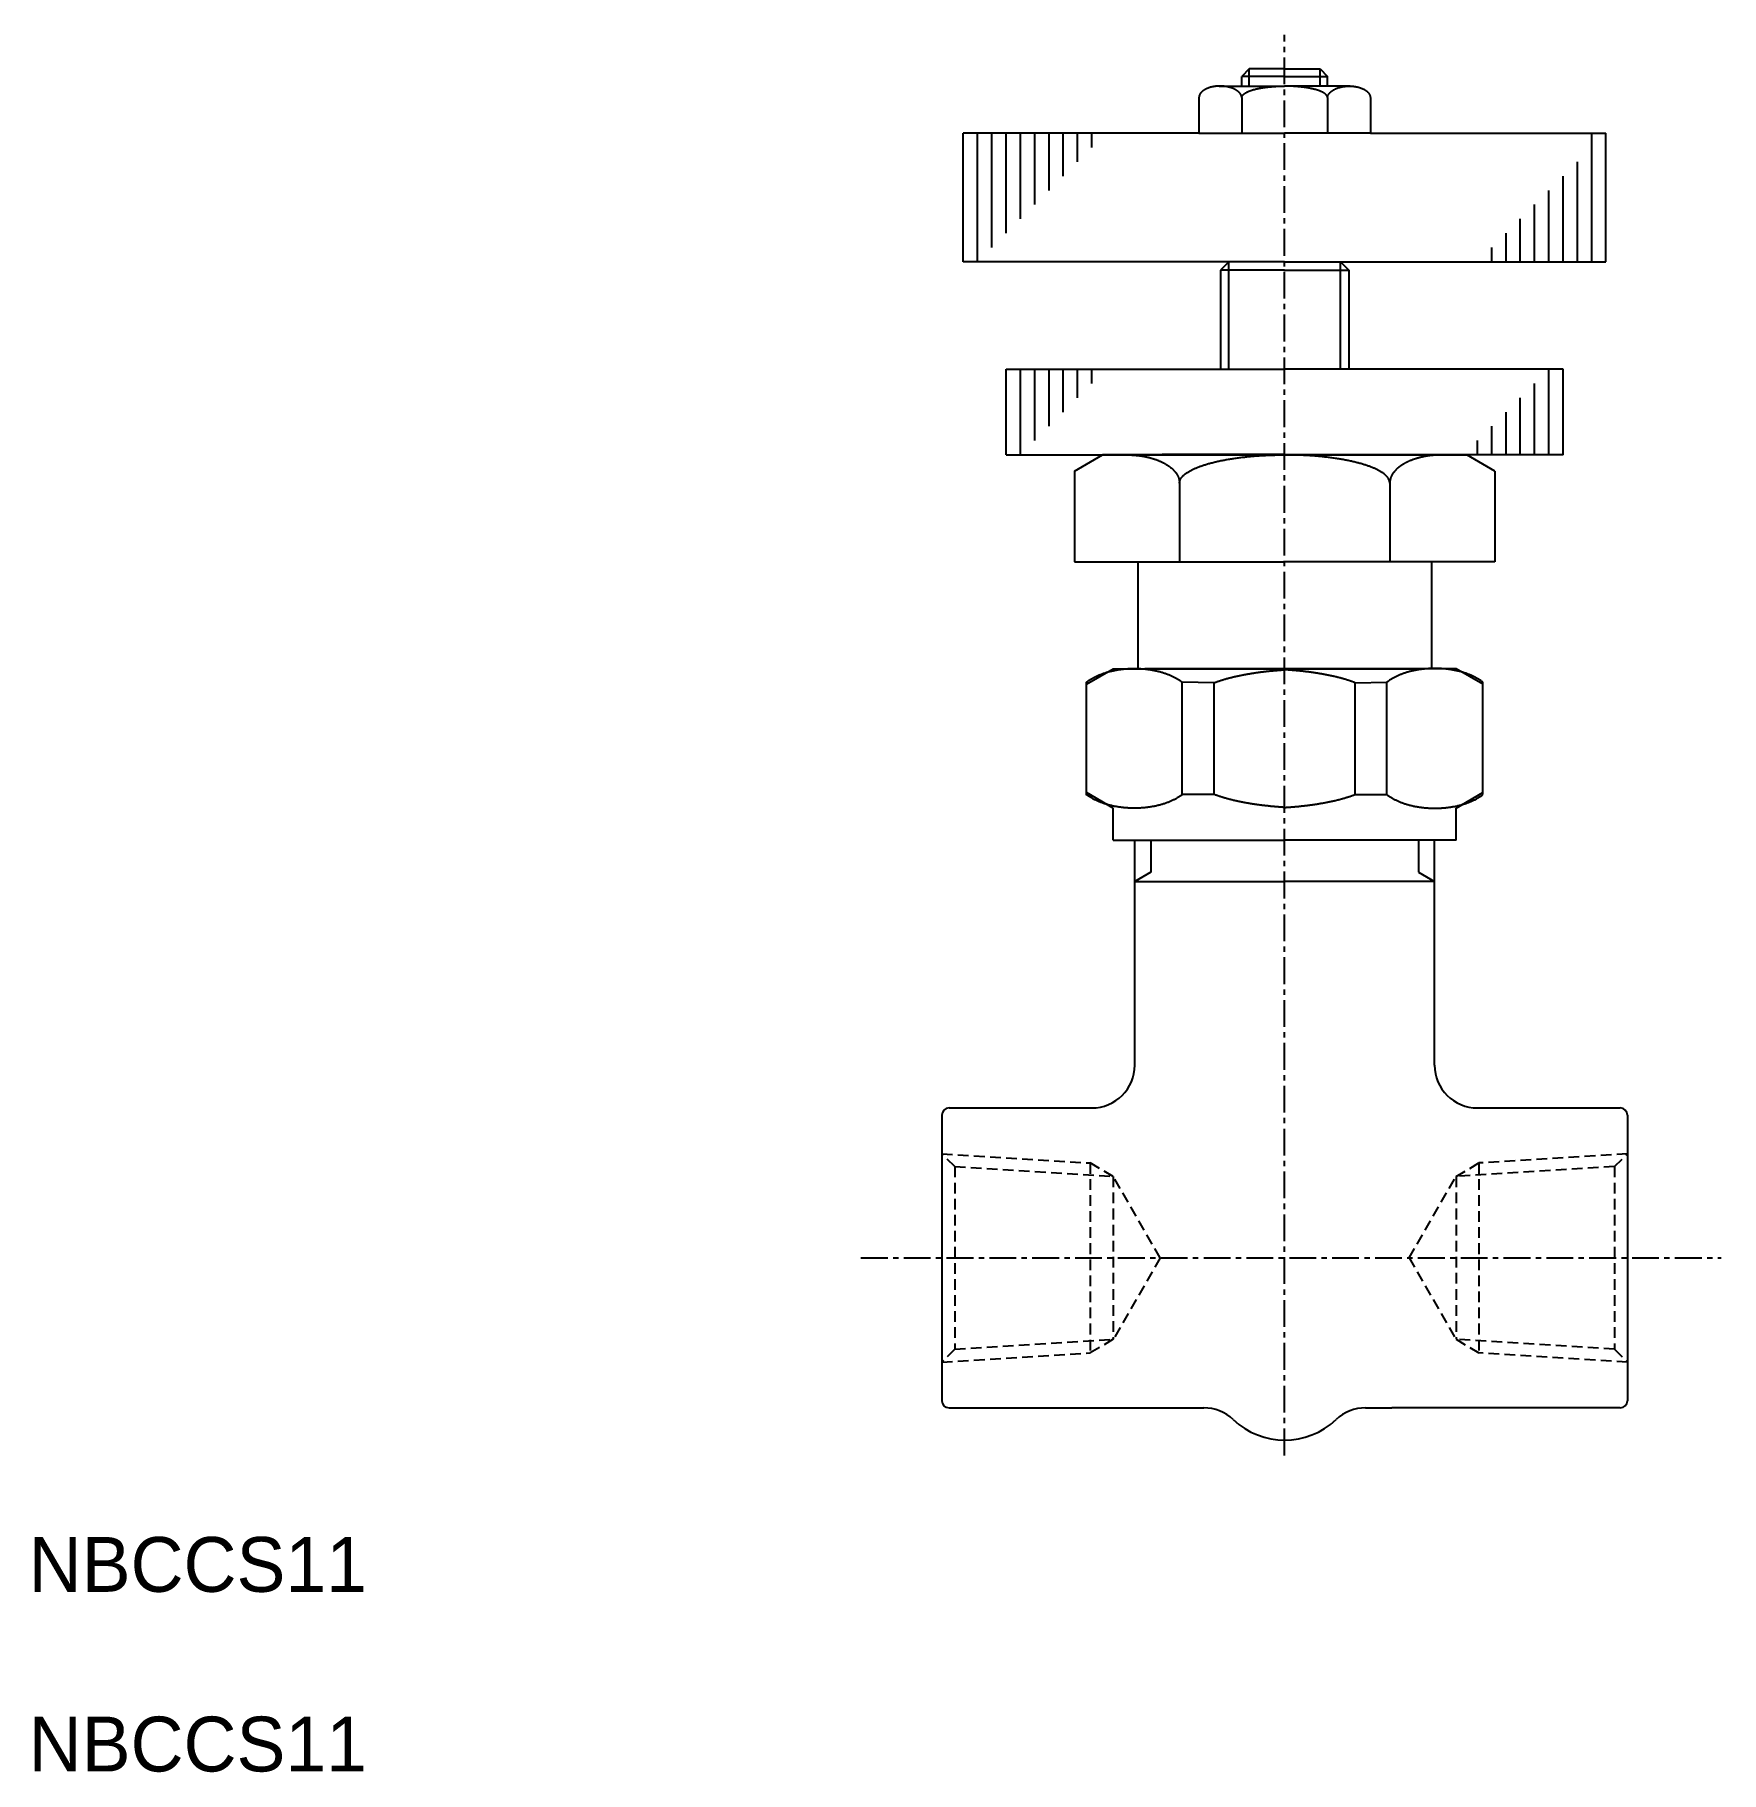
# Model space of a CAD drawing. Extents: x -13.7 to 65, y 117.1 to 198.2.
import ezdxf

# ---------------------------------------------------------------- set-up
doc = ezdxf.new("R2010")
doc.units = 0
doc.linetypes.add('CENTER', pattern=[2, 1.25, -0.25, 0.25, -0.25])
doc.linetypes.add('DASHED', pattern=[0.75, 0.5, -0.25])
doc.layers.get('0').update_dxf_attribs({"linetype": 'CONTINUOUS'})
doc.layers.add('CENTER', color=1, linetype='CENTER')

msp = doc.modelspace()

# ---------------------------------------------------------------- texts
at = {"color": 7, "linetype": 'CONTINUOUS'}
for p in [(-14.015, 125.552), (-14.015, 117.167)]:
    msp.add_text('NBCCS11', height=2.5597, dxfattribs=at).set_placement(p)

# ---------------------------------------------------------------- linework, layer by layer
at = {"color": 7, "linetype": 'CONTINUOUS'}
for p, q in [((42.964, 196.639), (42.614, 196.289)), ((44.614, 196.289), (42.614, 196.289)), ((42.614, 195.839), (42.614, 196.289)), ((44.614, 196.639), (42.964, 196.639)), ((44.614, 196.639), (46.264, 196.639)), ((44.614, 196.289), (46.614, 196.289)), ((46.264, 196.639), (46.614, 196.289)), ((46.614, 195.839), (46.614, 196.289)), ((41.559, 195.839), (44.614, 195.839)), ((47.668, 195.839), (44.614, 195.839)), ((40.614, 195.288), (40.614, 193.639)), ((42.614, 195.301), (42.614, 195.327)), ((42.614, 195.301), (42.614, 193.639)), ((46.614, 195.301), (46.614, 195.327)), ((46.614, 195.301), (46.614, 193.639)), ((48.614, 195.288), (48.614, 193.639)), ((40.614, 193.639), (29.614, 193.639)), ((29.614, 187.639), (29.614, 193.639)), ((40.614, 193.639), (44.614, 193.639)), ((48.614, 193.639), (44.614, 193.639)), ((48.614, 193.639), (59.614, 193.639)), ((59.614, 187.639), (59.614, 193.639)), ((44.614, 187.639), (29.614, 187.639)), ((44.614, 187.639), (29.614, 187.639)), ((42.004, 187.639), (41.614, 187.249)), ((44.614, 187.639), (42.004, 187.639)), ((44.614, 187.639), (59.614, 187.639)), ((44.614, 187.639), (59.614, 187.639)), ((44.614, 187.639), (47.224, 187.639)), ((47.224, 187.639), (47.614, 187.249)), ((41.614, 187.249), (41.614, 182.624)), ((44.614, 187.249), (41.614, 187.249)), ((44.614, 187.249), (47.614, 187.249)), ((47.614, 187.249), (47.614, 182.624)), ((31.614, 182.624), (44.614, 182.624)), ((31.614, 178.624), (31.614, 182.624)), ((57.614, 182.624), (44.614, 182.624)), ((57.614, 178.624), (57.614, 182.624)), ((31.614, 178.624), (44.614, 178.624)), ((34.799, 177.865), (36.114, 178.624)), ((44.614, 178.624), (36.114, 178.624)), ((41.614, 178.624), (37.489, 178.624)), ((44.614, 178.639), (38.891, 178.639)), ((44.614, 178.639), (50.336, 178.639)), ((57.614, 178.624), (44.614, 178.624)), ((44.614, 178.624), (53.114, 178.624)), ((47.614, 178.624), (51.739, 178.624)), ((54.428, 177.865), (53.114, 178.624)), ((34.799, 177.865), (34.799, 173.639)), ((54.428, 177.865), (54.428, 173.639)), ((39.706, 177.304), (39.706, 173.639)), ((49.521, 177.304), (49.521, 173.639)), ((34.799, 173.639), (44.614, 173.639)), ((37.756, 173.639), (37.756, 168.639)), ((54.428, 173.639), (44.614, 173.639)), ((51.471, 173.639), (51.471, 168.639)), ((35.364, 167.917), (36.614, 168.639)), ((35.364, 162.765), (35.364, 168.013)), ((35.364, 162.86), (35.364, 167.917)), ((36.614, 168.639), (44.614, 168.639)), ((44.614, 168.63), (38.09, 168.63)), ((39.836, 162.765), (39.836, 168.013)), ((41.319, 167.985), (39.836, 168.013)), ((41.319, 162.776), (41.319, 167.985)), ((52.614, 168.639), (44.614, 168.639)), ((44.614, 168.63), (51.137, 168.63)), ((47.908, 167.985), (49.391, 168.013)), ((47.908, 162.776), (47.908, 167.985)), ((49.391, 162.765), (49.391, 168.013)), ((53.864, 167.917), (52.614, 168.639)), ((53.864, 162.765), (53.864, 168.013)), ((53.864, 162.86), (53.864, 167.917)), ((36.614, 162.139), (35.364, 162.86)), ((41.319, 162.776), (39.836, 162.765)), ((47.908, 162.776), (49.391, 162.765)), ((52.614, 162.139), (53.864, 162.86)), ((36.614, 160.639), (36.614, 162.139)), ((52.614, 160.639), (52.614, 162.139)), ((36.614, 160.639), (44.614, 160.639)), ((37.614, 150.139), (37.614, 160.639)), ((52.614, 160.639), (44.614, 160.639)), ((51.614, 150.139), (51.614, 160.639)), ((38.364, 159.139), (37.614, 158.706)), ((50.864, 159.139), (51.614, 158.706)), ((37.614, 158.706), (44.614, 158.706)), ((51.614, 158.706), (44.614, 158.706)), ((28.614, 147.805), (28.614, 134.472)), ((28.947, 148.139), (35.614, 148.139)), ((53.614, 148.139), (60.28, 148.139)), ((60.614, 147.805), (60.614, 134.472)), ((28.947, 134.139), (40.114, 134.139)), ((39.614, 134.139), (40.114, 134.139)), ((40.114, 134.139), (40.839, 134.139)), ((48.388, 134.139), (49.114, 134.139)), ((49.114, 134.139), (49.614, 134.139)), ((57.614, 134.139), (49.614, 134.139)), ((60.28, 134.139), (57.614, 134.139))]:
    msp.add_line(p, q, dxfattribs=at)
at = {"color": 3, "linetype": 'CONTINUOUS'}
for p, q in [((42.964, 195.839), (42.964, 196.639)), ((46.264, 195.839), (46.264, 196.639)), ((30.28, 187.639), (30.28, 193.639)), ((30.947, 188.305), (30.947, 193.639)), ((31.614, 188.972), (31.614, 193.639)), ((32.28, 189.639), (32.28, 193.639)), ((32.947, 190.305), (32.947, 193.639)), ((33.614, 190.972), (33.614, 193.639)), ((33.614, 190.972), (33.614, 193.639)), ((34.28, 191.639), (34.28, 193.639)), ((34.947, 192.305), (34.947, 193.639)), ((35.614, 192.972), (35.614, 193.639)), ((58.947, 187.639), (58.947, 193.639)), ((58.28, 187.639), (58.28, 192.305)), ((57.614, 187.639), (57.614, 191.639)), ((56.947, 187.639), (56.947, 190.972)), ((56.28, 187.639), (56.28, 190.305)), ((55.614, 187.639), (55.614, 189.639)), ((55.614, 187.639), (55.614, 189.639)), ((54.28, 187.639), (54.28, 188.305)), ((54.947, 187.639), (54.947, 188.972)), ((42.004, 182.624), (42.004, 187.639)), ((47.224, 182.624), (47.224, 187.639)), ((32.28, 178.624), (32.28, 182.624)), ((32.947, 179.291), (32.947, 182.624)), ((33.614, 179.957), (33.614, 182.624)), ((34.28, 180.624), (34.28, 182.624)), ((34.947, 181.291), (34.947, 182.624)), ((35.614, 181.957), (35.614, 182.624)), ((56.947, 178.624), (56.947, 182.624)), ((56.28, 178.624), (56.28, 181.957)), ((55.614, 178.624), (55.614, 181.291)), ((54.947, 178.624), (54.947, 180.624)), ((53.614, 178.624), (53.614, 179.291)), ((54.28, 178.624), (54.28, 179.957)), ((38.364, 160.639), (38.364, 159.139)), ((50.864, 160.639), (50.864, 159.139))]:
    msp.add_line(p, q, dxfattribs=at)
at = {"color": 3, "linetype": 'DASHED'}
for p, q in [((28.614, 146.003), (35.542, 145.57)), ((29.216, 145.401), (28.614, 146.003)), ((60.614, 146.003), (53.685, 145.57)), ((60.011, 145.401), (60.614, 146.003)), ((29.216, 145.401), (29.216, 136.877)), ((29.216, 145.401), (36.614, 144.938)), ((35.542, 145.57), (35.542, 136.707)), ((36.614, 144.938), (35.542, 145.57)), ((52.614, 144.938), (53.685, 145.57)), ((60.011, 145.401), (52.614, 144.938)), ((53.685, 145.57), (53.685, 136.707)), ((60.011, 145.401), (60.011, 136.877)), ((38.807, 141.139), (36.614, 144.938)), ((36.614, 144.938), (36.614, 137.339)), ((50.42, 141.139), (52.614, 144.938)), ((52.614, 144.938), (52.614, 137.339)), ((38.807, 141.139), (36.614, 137.339)), ((50.42, 141.139), (52.614, 137.339)), ((29.216, 136.877), (36.614, 137.339)), ((36.614, 137.339), (35.542, 136.707)), ((60.011, 136.877), (52.614, 137.339)), ((52.614, 137.339), (53.685, 136.707)), ((29.216, 136.877), (28.614, 136.274)), ((28.614, 136.274), (35.542, 136.707)), ((60.614, 136.274), (53.685, 136.707)), ((60.011, 136.877), (60.614, 136.274))]:
    msp.add_line(p, q, dxfattribs=at)
at = {"color": 7, "linetype": 'CONTINUOUS'}
for points in [[(42.615, 195.32, 0), (42.612, 195.333, 0), (42.609, 195.347, 0), (42.605, 195.36, 0), (42.601, 195.373, 0), (42.596, 195.386, 0), (42.591, 195.399, 0), (42.584, 195.412, 0), (42.578, 195.425, 0), (42.571, 195.438, 0), (42.563, 195.451, 0), (42.555, 195.464, 0), (42.546, 195.476, 0), (42.537, 195.489, 0), (42.527, 195.501, 0), (42.517, 195.513, 0), (42.506, 195.525, 0), (42.495, 195.537, 0), (42.483, 195.549, 0), (42.471, 195.56, 0), (42.458, 195.572, 0), (42.445, 195.583, 0), (42.431, 195.594, 0), (42.417, 195.605, 0), (42.402, 195.616, 0), (42.387, 195.627, 0), (42.371, 195.637, 0), (42.355, 195.647, 0), (42.339, 195.657, 0), (42.322, 195.667, 0), (42.305, 195.676, 0), (42.287, 195.686, 0), (42.269, 195.695, 0), (42.251, 195.703, 0), (42.232, 195.712, 0), (42.213, 195.72, 0), (42.194, 195.729, 0), (42.174, 195.736, 0), (42.154, 195.744, 0), (42.134, 195.751, 0), (42.113, 195.758, 0), (42.092, 195.765, 0), (42.071, 195.772, 0), (42.049, 195.778, 0), (42.028, 195.784, 0), (42.005, 195.789, 0), (41.983, 195.795, 0), (41.961, 195.8, 0), (41.938, 195.804, 0), (41.916, 195.809, 0), (41.893, 195.813, 0), (41.87, 195.817, 0), (41.846, 195.82, 0), (41.823, 195.824, 0), (41.8, 195.827, 0), (41.776, 195.829, 0), (41.752, 195.832, 0), (41.728, 195.834, 0), (41.705, 195.835, 0), (41.681, 195.837, 0), (41.657, 195.838, 0), (41.633, 195.838, 0), (41.609, 195.839, 0), (41.585, 195.839, 0), (41.561, 195.839, 0), (41.537, 195.838, 0), (41.513, 195.837, 0), (41.49, 195.836, 0), (41.466, 195.834, 0), (41.442, 195.833, 0), (41.419, 195.831, 0), (41.395, 195.828, 0), (41.372, 195.825, 0), (41.349, 195.822, 0), (41.326, 195.819, 0), (41.303, 195.815, 0), (41.281, 195.811, 0), (41.258, 195.807, 0), (41.236, 195.802, 0), (41.214, 195.797, 0), (41.192, 195.792, 0), (41.17, 195.787, 0), (41.149, 195.781, 0), (41.128, 195.775, 0), (41.107, 195.769, 0), (41.087, 195.762, 0), (41.067, 195.755, 0), (41.047, 195.748, 0), (41.027, 195.74, 0), (41.008, 195.733, 0), (40.989, 195.725, 0), (40.971, 195.717, 0), (40.953, 195.708, 0), (40.935, 195.7, 0), (40.917, 195.691, 0), (40.901, 195.681, 0), (40.884, 195.672, 0), (40.868, 195.662, 0), (40.852, 195.653, 0), (40.837, 195.642, 0), (40.822, 195.632, 0), (40.808, 195.622, 0), (40.794, 195.611, 0), (40.78, 195.6, 0), (40.767, 195.589, 0), (40.755, 195.578, 0), (40.743, 195.567, 0), (40.731, 195.555, 0), (40.72, 195.543, 0), (40.71, 195.532, 0), (40.7, 195.52, 0), (40.69, 195.507, 0), (40.681, 195.495, 0), (40.673, 195.483, 0), (40.665, 195.47, 0), (40.658, 195.458, 0), (40.651, 195.445, 0), (40.645, 195.432, 0), (40.639, 195.419, 0), (40.634, 195.406, 0), (40.629, 195.393, 0), (40.626, 195.38, 0), (40.622, 195.367, 0), (40.619, 195.354, 0), (40.617, 195.341, 0), (40.615, 195.327, 0), (40.614, 195.314, 0), (40.614, 195.301, 0), (40.614, 195.287, 0)], [(42.614, 195.3, 0), (42.614, 195.307, 0), (42.614, 195.314, 0), (42.615, 195.32, 0), (42.616, 195.327, 0), (42.617, 195.333, 0), (42.619, 195.34, 0), (42.621, 195.347, 0), (42.623, 195.353, 0), (42.626, 195.36, 0), (42.629, 195.366, 0), (42.632, 195.373, 0), (42.635, 195.379, 0), (42.639, 195.386, 0), (42.643, 195.392, 0), (42.647, 195.399, 0), (42.652, 195.405, 0), (42.657, 195.412, 0), (42.662, 195.418, 0), (42.668, 195.425, 0), (42.673, 195.431, 0), (42.68, 195.438, 0), (42.686, 195.444, 0), (42.693, 195.45, 0), (42.7, 195.457, 0), (42.707, 195.463, 0), (42.715, 195.469, 0), (42.722, 195.476, 0), (42.73, 195.482, 0), (42.739, 195.488, 0), (42.748, 195.494, 0), (42.757, 195.5, 0), (42.766, 195.506, 0), (42.775, 195.512, 0), (42.785, 195.519, 0), (42.795, 195.525, 0), (42.806, 195.531, 0), (42.816, 195.536, 0), (42.827, 195.542, 0), (42.838, 195.548, 0), (42.85, 195.554, 0), (42.861, 195.56, 0), (42.873, 195.566, 0), (42.886, 195.571, 0), (42.898, 195.577, 0), (42.911, 195.583, 0), (42.924, 195.588, 0), (42.937, 195.594, 0), (42.951, 195.599, 0), (42.964, 195.605, 0), (42.978, 195.61, 0), (42.993, 195.616, 0), (43.007, 195.621, 0), (43.022, 195.626, 0), (43.037, 195.632, 0), (43.052, 195.637, 0), (43.068, 195.642, 0), (43.083, 195.647, 0), (43.099, 195.652, 0), (43.115, 195.657, 0), (43.132, 195.662, 0), (43.148, 195.667, 0), (43.165, 195.672, 0), (43.182, 195.676, 0), (43.199, 195.681, 0), (43.217, 195.686, 0), (43.234, 195.69, 0), (43.252, 195.695, 0), (43.27, 195.699, 0), (43.289, 195.704, 0), (43.307, 195.708, 0), (43.326, 195.712, 0), (43.345, 195.716, 0), (43.364, 195.721, 0), (43.383, 195.725, 0), (43.403, 195.729, 0), (43.422, 195.733, 0), (43.442, 195.737, 0), (43.462, 195.74, 0), (43.482, 195.744, 0), (43.502, 195.748, 0), (43.523, 195.752, 0), (43.544, 195.755, 0), (43.564, 195.759, 0), (43.585, 195.762, 0), (43.606, 195.765, 0), (43.628, 195.769, 0), (43.649, 195.772, 0), (43.671, 195.775, 0), (43.693, 195.778, 0), (43.714, 195.781, 0), (43.736, 195.784, 0), (43.758, 195.787, 0), (43.781, 195.79, 0), (43.803, 195.792, 0), (43.826, 195.795, 0), (43.848, 195.798, 0), (43.871, 195.8, 0), (43.894, 195.803, 0), (43.917, 195.805, 0), (43.94, 195.807, 0), (43.963, 195.809, 0), (43.986, 195.811, 0), (44.01, 195.813, 0), (44.033, 195.815, 0), (44.056, 195.817, 0), (44.08, 195.819, 0), (44.104, 195.821, 0), (44.128, 195.822, 0), (44.151, 195.824, 0), (44.175, 195.825, 0), (44.199, 195.827, 0), (44.223, 195.828, 0), (44.248, 195.829, 0), (44.272, 195.831, 0), (44.296, 195.832, 0), (44.32, 195.833, 0), (44.344, 195.834, 0), (44.369, 195.835, 0), (44.393, 195.835, 0), (44.417, 195.836, 0), (44.442, 195.837, 0), (44.466, 195.837, 0), (44.491, 195.838, 0), (44.515, 195.838, 0), (44.54, 195.838, 0), (44.565, 195.838, 0), (44.589, 195.839, 0), (44.614, 195.839, 0)], [(46.614, 195.3, 0), (46.613, 195.307, 0), (46.613, 195.314, 0), (46.612, 195.32, 0), (46.611, 195.327, 0), (46.61, 195.333, 0), (46.608, 195.34, 0), (46.606, 195.347, 0), (46.604, 195.353, 0), (46.601, 195.36, 0), (46.599, 195.366, 0), (46.595, 195.373, 0), (46.592, 195.379, 0), (46.588, 195.386, 0), (46.584, 195.392, 0), (46.58, 195.399, 0), (46.575, 195.405, 0), (46.57, 195.412, 0), (46.565, 195.418, 0), (46.559, 195.425, 0), (46.554, 195.431, 0), (46.547, 195.438, 0), (46.541, 195.444, 0), (46.534, 195.45, 0), (46.527, 195.457, 0), (46.52, 195.463, 0), (46.513, 195.469, 0), (46.505, 195.476, 0), (46.497, 195.482, 0), (46.488, 195.488, 0), (46.48, 195.494, 0), (46.471, 195.5, 0), (46.461, 195.506, 0), (46.452, 195.512, 0), (46.442, 195.519, 0), (46.432, 195.525, 0), (46.421, 195.531, 0), (46.411, 195.536, 0), (46.4, 195.542, 0), (46.389, 195.548, 0), (46.377, 195.554, 0), (46.366, 195.56, 0), (46.354, 195.566, 0), (46.342, 195.571, 0), (46.329, 195.577, 0), (46.316, 195.583, 0), (46.303, 195.588, 0), (46.29, 195.594, 0), (46.276, 195.599, 0), (46.263, 195.605, 0), (46.249, 195.61, 0), (46.234, 195.616, 0), (46.22, 195.621, 0), (46.205, 195.626, 0), (46.19, 195.632, 0), (46.175, 195.637, 0), (46.16, 195.642, 0), (46.144, 195.647, 0), (46.128, 195.652, 0), (46.112, 195.657, 0), (46.095, 195.662, 0), (46.079, 195.667, 0), (46.062, 195.672, 0), (46.045, 195.676, 0), (46.028, 195.681, 0), (46.01, 195.686, 0), (45.993, 195.69, 0), (45.975, 195.695, 0), (45.957, 195.699, 0), (45.938, 195.704, 0), (45.92, 195.708, 0), (45.901, 195.712, 0), (45.882, 195.716, 0), (45.863, 195.721, 0), (45.844, 195.725, 0), (45.825, 195.729, 0), (45.805, 195.733, 0), (45.785, 195.737, 0), (45.765, 195.74, 0), (45.745, 195.744, 0), (45.725, 195.748, 0), (45.704, 195.752, 0), (45.684, 195.755, 0), (45.663, 195.759, 0), (45.642, 195.762, 0), (45.621, 195.765, 0), (45.599, 195.769, 0), (45.578, 195.772, 0), (45.556, 195.775, 0), (45.535, 195.778, 0), (45.513, 195.781, 0), (45.491, 195.784, 0), (45.469, 195.787, 0), (45.446, 195.79, 0), (45.424, 195.792, 0), (45.401, 195.795, 0), (45.379, 195.798, 0), (45.356, 195.8, 0), (45.333, 195.803, 0), (45.31, 195.805, 0), (45.287, 195.807, 0), (45.264, 195.809, 0), (45.241, 195.811, 0), (45.218, 195.813, 0), (45.194, 195.815, 0), (45.171, 195.817, 0), (45.147, 195.819, 0), (45.123, 195.821, 0), (45.099, 195.822, 0), (45.076, 195.824, 0), (45.052, 195.825, 0), (45.028, 195.827, 0), (45.004, 195.828, 0), (44.98, 195.829, 0), (44.956, 195.831, 0), (44.931, 195.832, 0), (44.907, 195.833, 0), (44.883, 195.834, 0), (44.858, 195.835, 0), (44.834, 195.835, 0), (44.81, 195.836, 0), (44.785, 195.837, 0), (44.761, 195.837, 0), (44.736, 195.838, 0), (44.712, 195.838, 0), (44.687, 195.838, 0), (44.663, 195.838, 0), (44.638, 195.839, 0), (44.614, 195.839, 0)], [(46.612, 195.32, 0), (46.615, 195.333, 0), (46.618, 195.347, 0), (46.622, 195.36, 0), (46.626, 195.373, 0), (46.631, 195.386, 0), (46.637, 195.399, 0), (46.643, 195.412, 0), (46.649, 195.425, 0), (46.656, 195.438, 0), (46.664, 195.451, 0), (46.672, 195.464, 0), (46.681, 195.476, 0), (46.69, 195.489, 0), (46.7, 195.501, 0), (46.71, 195.513, 0), (46.721, 195.525, 0), (46.732, 195.537, 0), (46.744, 195.549, 0), (46.756, 195.56, 0), (46.769, 195.572, 0), (46.783, 195.583, 0), (46.796, 195.594, 0), (46.81, 195.605, 0), (46.825, 195.616, 0), (46.84, 195.627, 0), (46.856, 195.637, 0), (46.872, 195.647, 0), (46.888, 195.657, 0), (46.905, 195.667, 0), (46.922, 195.676, 0), (46.94, 195.686, 0), (46.958, 195.695, 0), (46.976, 195.703, 0), (46.995, 195.712, 0), (47.014, 195.72, 0), (47.033, 195.729, 0), (47.053, 195.736, 0), (47.073, 195.744, 0), (47.094, 195.751, 0), (47.114, 195.758, 0), (47.135, 195.765, 0), (47.156, 195.772, 0), (47.178, 195.778, 0), (47.2, 195.784, 0), (47.222, 195.789, 0), (47.244, 195.795, 0), (47.266, 195.8, 0), (47.289, 195.804, 0), (47.312, 195.809, 0), (47.334, 195.813, 0), (47.358, 195.817, 0), (47.381, 195.82, 0), (47.404, 195.824, 0), (47.428, 195.827, 0), (47.451, 195.829, 0), (47.475, 195.832, 0), (47.499, 195.834, 0), (47.522, 195.835, 0), (47.546, 195.837, 0), (47.57, 195.838, 0), (47.594, 195.838, 0), (47.618, 195.839, 0), (47.642, 195.839, 0), (47.666, 195.839, 0), (47.69, 195.838, 0), (47.714, 195.837, 0), (47.737, 195.836, 0), (47.761, 195.834, 0), (47.785, 195.833, 0), (47.808, 195.831, 0), (47.832, 195.828, 0), (47.855, 195.825, 0), (47.878, 195.822, 0), (47.901, 195.819, 0), (47.924, 195.815, 0), (47.947, 195.811, 0), (47.969, 195.807, 0), (47.991, 195.802, 0), (48.013, 195.797, 0), (48.035, 195.792, 0), (48.057, 195.787, 0), (48.078, 195.781, 0), (48.099, 195.775, 0), (48.12, 195.769, 0), (48.14, 195.762, 0), (48.16, 195.755, 0), (48.18, 195.748, 0), (48.2, 195.74, 0), (48.219, 195.733, 0), (48.238, 195.725, 0), (48.256, 195.717, 0), (48.275, 195.708, 0), (48.292, 195.7, 0), (48.31, 195.691, 0), (48.327, 195.681, 0), (48.343, 195.672, 0), (48.359, 195.662, 0), (48.375, 195.653, 0), (48.39, 195.642, 0), (48.405, 195.632, 0), (48.419, 195.622, 0), (48.433, 195.611, 0), (48.447, 195.6, 0), (48.46, 195.589, 0), (48.472, 195.578, 0), (48.484, 195.567, 0), (48.496, 195.555, 0), (48.507, 195.543, 0), (48.517, 195.532, 0), (48.527, 195.52, 0), (48.537, 195.507, 0), (48.546, 195.495, 0), (48.554, 195.483, 0), (48.562, 195.47, 0), (48.569, 195.458, 0), (48.576, 195.445, 0), (48.582, 195.432, 0), (48.588, 195.419, 0), (48.593, 195.406, 0), (48.597, 195.393, 0), (48.602, 195.38, 0), (48.605, 195.367, 0), (48.608, 195.354, 0), (48.61, 195.341, 0), (48.612, 195.327, 0), (48.613, 195.314, 0), (48.614, 195.301, 0), (48.614, 195.287, 0)], [(37.252, 178.624, 0), (37.282, 178.624, 0), (37.312, 178.624, 0), (37.343, 178.623, 0), (37.373, 178.622, 0), (37.403, 178.622, 0), (37.433, 178.62, 0), (37.463, 178.619, 0), (37.493, 178.618, 0), (37.523, 178.616, 0), (37.553, 178.614, 0), (37.583, 178.612, 0), (37.612, 178.61, 0), (37.642, 178.607, 0), (37.672, 178.605, 0), (37.702, 178.602, 0), (37.731, 178.599, 0), (37.761, 178.595, 0), (37.79, 178.592, 0), (37.819, 178.588, 0), (37.849, 178.584, 0), (37.878, 178.58, 0), (37.907, 178.576, 0), (37.936, 178.572, 0), (37.965, 178.567, 0), (37.993, 178.562, 0), (38.022, 178.557, 0), (38.051, 178.552, 0), (38.079, 178.547, 0), (38.107, 178.541, 0), (38.135, 178.536, 0), (38.163, 178.53, 0), (38.191, 178.524, 0), (38.219, 178.517, 0), (38.247, 178.511, 0), (38.274, 178.504, 0), (38.301, 178.497, 0), (38.329, 178.49, 0), (38.356, 178.483, 0), (38.382, 178.476, 0), (38.409, 178.468, 0), (38.435, 178.46, 0), (38.462, 178.453, 0), (38.488, 178.444, 0), (38.514, 178.436, 0), (38.539, 178.428, 0), (38.565, 178.419, 0), (38.59, 178.411, 0), (38.615, 178.402, 0), (38.641, 178.393, 0), (38.665, 178.383, 0), (38.69, 178.374, 0), (38.714, 178.364, 0), (38.738, 178.355, 0), (38.762, 178.345, 0), (38.786, 178.335, 0), (38.809, 178.324, 0), (38.832, 178.314, 0), (38.855, 178.304, 0), (38.878, 178.293, 0), (38.9, 178.282, 0), (38.922, 178.271, 0), (38.944, 178.26, 0), (38.966, 178.249, 0), (38.987, 178.237, 0), (39.008, 178.226, 0), (39.029, 178.214, 0), (39.05, 178.202, 0), (39.07, 178.191, 0), (39.09, 178.178, 0), (39.11, 178.166, 0), (39.13, 178.154, 0), (39.149, 178.141, 0), (39.168, 178.129, 0), (39.187, 178.116, 0), (39.205, 178.103, 0), (39.223, 178.09, 0), (39.241, 178.077, 0), (39.258, 178.064, 0), (39.276, 178.051, 0), (39.292, 178.037, 0), (39.309, 178.024, 0), (39.325, 178.01, 0), (39.341, 177.997, 0), (39.357, 177.983, 0), (39.372, 177.969, 0), (39.387, 177.955, 0), (39.402, 177.941, 0), (39.416, 177.926, 0), (39.43, 177.912, 0), (39.444, 177.898, 0), (39.457, 177.883, 0), (39.471, 177.868, 0), (39.483, 177.854, 0), (39.496, 177.839, 0), (39.508, 177.824, 0), (39.519, 177.809, 0), (39.531, 177.794, 0), (39.542, 177.779, 0), (39.552, 177.764, 0), (39.563, 177.749, 0), (39.573, 177.733, 0), (39.582, 177.718, 0), (39.592, 177.703, 0), (39.6, 177.687, 0), (39.609, 177.672, 0), (39.617, 177.656, 0), (39.625, 177.64, 0), (39.633, 177.625, 0), (39.64, 177.609, 0), (39.646, 177.593, 0), (39.653, 177.577, 0), (39.659, 177.562, 0), (39.665, 177.546, 0), (39.67, 177.53, 0), (39.675, 177.514, 0), (39.679, 177.498, 0), (39.684, 177.482, 0), (39.688, 177.466, 0), (39.691, 177.45, 0), (39.694, 177.433, 0), (39.697, 177.417, 0), (39.699, 177.401, 0), (39.701, 177.385, 0), (39.703, 177.369, 0), (39.704, 177.353, 0), (39.705, 177.336, 0), (39.706, 177.32, 0), (39.706, 177.304, 0)], [(39.706, 177.304, 0), (39.706, 177.32, 0), (39.708, 177.336, 0), (39.709, 177.353, 0), (39.712, 177.369, 0), (39.715, 177.385, 0), (39.719, 177.401, 0), (39.724, 177.417, 0), (39.73, 177.433, 0), (39.736, 177.45, 0), (39.743, 177.466, 0), (39.751, 177.482, 0), (39.759, 177.498, 0), (39.768, 177.514, 0), (39.778, 177.53, 0), (39.789, 177.546, 0), (39.8, 177.562, 0), (39.812, 177.577, 0), (39.825, 177.593, 0), (39.839, 177.609, 0), (39.853, 177.625, 0), (39.868, 177.64, 0), (39.884, 177.656, 0), (39.9, 177.672, 0), (39.917, 177.687, 0), (39.935, 177.703, 0), (39.954, 177.718, 0), (39.973, 177.733, 0), (39.993, 177.749, 0), (40.014, 177.764, 0), (40.035, 177.779, 0), (40.057, 177.794, 0), (40.08, 177.809, 0), (40.103, 177.824, 0), (40.127, 177.839, 0), (40.152, 177.854, 0), (40.177, 177.868, 0), (40.203, 177.883, 0), (40.23, 177.898, 0), (40.258, 177.912, 0), (40.285, 177.926, 0), (40.314, 177.941, 0), (40.344, 177.955, 0), (40.374, 177.969, 0), (40.404, 177.983, 0), (40.435, 177.997, 0), (40.467, 178.01, 0), (40.5, 178.024, 0), (40.533, 178.037, 0), (40.567, 178.051, 0), (40.601, 178.064, 0), (40.636, 178.077, 0), (40.672, 178.09, 0), (40.708, 178.103, 0), (40.745, 178.116, 0), (40.782, 178.129, 0), (40.82, 178.141, 0), (40.858, 178.154, 0), (40.898, 178.166, 0), (40.937, 178.178, 0), (40.977, 178.191, 0), (41.018, 178.202, 0), (41.059, 178.214, 0), (41.101, 178.226, 0), (41.143, 178.237, 0), (41.186, 178.249, 0), (41.23, 178.26, 0), (41.273, 178.271, 0), (41.318, 178.282, 0), (41.363, 178.293, 0), (41.408, 178.304, 0), (41.454, 178.314, 0), (41.5, 178.324, 0), (41.547, 178.335, 0), (41.594, 178.345, 0), (41.642, 178.355, 0), (41.69, 178.364, 0), (41.739, 178.374, 0), (41.788, 178.383, 0), (41.837, 178.393, 0), (41.887, 178.402, 0), (41.937, 178.411, 0), (41.988, 178.419, 0), (42.039, 178.428, 0), (42.091, 178.436, 0), (42.142, 178.444, 0), (42.195, 178.453, 0), (42.247, 178.46, 0), (42.3, 178.468, 0), (42.353, 178.476, 0), (42.407, 178.483, 0), (42.461, 178.49, 0), (42.515, 178.497, 0), (42.57, 178.504, 0), (42.625, 178.511, 0), (42.68, 178.517, 0), (42.736, 178.524, 0), (42.791, 178.53, 0), (42.847, 178.536, 0), (42.904, 178.541, 0), (42.96, 178.547, 0), (43.017, 178.552, 0), (43.074, 178.557, 0), (43.132, 178.562, 0), (43.189, 178.567, 0), (43.247, 178.572, 0), (43.305, 178.576, 0), (43.363, 178.58, 0), (43.421, 178.584, 0), (43.48, 178.588, 0), (43.538, 178.592, 0), (43.597, 178.595, 0), (43.656, 178.599, 0), (43.715, 178.602, 0), (43.775, 178.605, 0), (43.834, 178.607, 0), (43.894, 178.61, 0), (43.953, 178.612, 0), (44.013, 178.614, 0), (44.073, 178.616, 0), (44.133, 178.618, 0), (44.193, 178.619, 0), (44.252, 178.62, 0), (44.313, 178.622, 0), (44.373, 178.622, 0), (44.433, 178.623, 0), (44.493, 178.624, 0), (44.553, 178.624, 0), (44.614, 178.624, 0)], [(49.521, 177.304, 0), (49.521, 177.32, 0), (49.52, 177.336, 0), (49.518, 177.353, 0), (49.515, 177.369, 0), (49.512, 177.385, 0), (49.508, 177.401, 0), (49.503, 177.417, 0), (49.497, 177.433, 0), (49.491, 177.45, 0), (49.484, 177.466, 0), (49.476, 177.482, 0), (49.468, 177.498, 0), (49.459, 177.514, 0), (49.449, 177.53, 0), (49.438, 177.546, 0), (49.427, 177.562, 0), (49.415, 177.577, 0), (49.402, 177.593, 0), (49.388, 177.609, 0), (49.374, 177.625, 0), (49.359, 177.64, 0), (49.343, 177.656, 0), (49.327, 177.672, 0), (49.31, 177.687, 0), (49.292, 177.703, 0), (49.273, 177.718, 0), (49.254, 177.733, 0), (49.234, 177.749, 0), (49.214, 177.764, 0), (49.192, 177.779, 0), (49.17, 177.794, 0), (49.148, 177.809, 0), (49.124, 177.824, 0), (49.1, 177.839, 0), (49.075, 177.854, 0), (49.05, 177.868, 0), (49.024, 177.883, 0), (48.997, 177.898, 0), (48.97, 177.912, 0), (48.941, 177.926, 0), (48.913, 177.941, 0), (48.883, 177.955, 0), (48.853, 177.969, 0), (48.823, 177.983, 0), (48.791, 177.997, 0), (48.76, 178.01, 0), (48.727, 178.024, 0), (48.694, 178.037, 0), (48.66, 178.051, 0), (48.626, 178.064, 0), (48.591, 178.077, 0), (48.555, 178.09, 0), (48.519, 178.103, 0), (48.482, 178.116, 0), (48.445, 178.129, 0), (48.407, 178.141, 0), (48.369, 178.154, 0), (48.33, 178.166, 0), (48.29, 178.178, 0), (48.25, 178.191, 0), (48.209, 178.202, 0), (48.168, 178.214, 0), (48.126, 178.226, 0), (48.084, 178.237, 0), (48.041, 178.249, 0), (47.997, 178.26, 0), (47.954, 178.271, 0), (47.909, 178.282, 0), (47.864, 178.293, 0), (47.819, 178.304, 0), (47.773, 178.314, 0), (47.727, 178.324, 0), (47.68, 178.335, 0), (47.633, 178.345, 0), (47.585, 178.355, 0), (47.537, 178.364, 0), (47.488, 178.374, 0), (47.439, 178.383, 0), (47.39, 178.393, 0), (47.34, 178.402, 0), (47.29, 178.411, 0), (47.239, 178.419, 0), (47.188, 178.428, 0), (47.136, 178.436, 0), (47.085, 178.444, 0), (47.032, 178.453, 0), (46.98, 178.46, 0), (46.927, 178.468, 0), (46.874, 178.476, 0), (46.82, 178.483, 0), (46.766, 178.49, 0), (46.712, 178.497, 0), (46.657, 178.504, 0), (46.602, 178.511, 0), (46.547, 178.517, 0), (46.492, 178.524, 0), (46.436, 178.53, 0), (46.38, 178.536, 0), (46.323, 178.541, 0), (46.267, 178.547, 0), (46.21, 178.552, 0), (46.153, 178.557, 0), (46.096, 178.562, 0), (46.038, 178.567, 0), (45.98, 178.572, 0), (45.922, 178.576, 0), (45.864, 178.58, 0), (45.806, 178.584, 0), (45.748, 178.588, 0), (45.689, 178.592, 0), (45.63, 178.595, 0), (45.571, 178.599, 0), (45.512, 178.602, 0), (45.453, 178.605, 0), (45.393, 178.607, 0), (45.334, 178.61, 0), (45.274, 178.612, 0), (45.214, 178.614, 0), (45.154, 178.616, 0), (45.095, 178.618, 0), (45.035, 178.619, 0), (44.975, 178.62, 0), (44.914, 178.622, 0), (44.854, 178.622, 0), (44.794, 178.623, 0), (44.734, 178.624, 0), (44.674, 178.624, 0), (44.614, 178.624, 0)], [(51.975, 178.624, 0), (51.945, 178.624, 0), (51.914, 178.624, 0), (51.884, 178.623, 0), (51.854, 178.622, 0), (51.824, 178.622, 0), (51.794, 178.62, 0), (51.764, 178.619, 0), (51.734, 178.618, 0), (51.704, 178.616, 0), (51.674, 178.614, 0), (51.645, 178.612, 0), (51.615, 178.61, 0), (51.585, 178.607, 0), (51.555, 178.605, 0), (51.526, 178.602, 0), (51.496, 178.599, 0), (51.467, 178.595, 0), (51.437, 178.592, 0), (51.408, 178.588, 0), (51.379, 178.584, 0), (51.349, 178.58, 0), (51.32, 178.576, 0), (51.291, 178.572, 0), (51.263, 178.567, 0), (51.234, 178.562, 0), (51.205, 178.557, 0), (51.176, 178.552, 0), (51.148, 178.547, 0), (51.12, 178.541, 0), (51.092, 178.536, 0), (51.064, 178.53, 0), (51.036, 178.524, 0), (51.008, 178.517, 0), (50.98, 178.511, 0), (50.953, 178.504, 0), (50.926, 178.497, 0), (50.898, 178.49, 0), (50.871, 178.483, 0), (50.845, 178.476, 0), (50.818, 178.468, 0), (50.792, 178.46, 0), (50.765, 178.453, 0), (50.739, 178.444, 0), (50.713, 178.436, 0), (50.688, 178.428, 0), (50.662, 178.419, 0), (50.637, 178.411, 0), (50.611, 178.402, 0), (50.587, 178.393, 0), (50.562, 178.383, 0), (50.537, 178.374, 0), (50.513, 178.364, 0), (50.489, 178.355, 0), (50.465, 178.345, 0), (50.441, 178.335, 0), (50.418, 178.324, 0), (50.395, 178.314, 0), (50.372, 178.304, 0), (50.349, 178.293, 0), (50.327, 178.282, 0), (50.305, 178.271, 0), (50.283, 178.26, 0), (50.261, 178.249, 0), (50.24, 178.237, 0), (50.218, 178.226, 0), (50.198, 178.214, 0), (50.177, 178.202, 0), (50.157, 178.191, 0), (50.137, 178.178, 0), (50.117, 178.166, 0), (50.097, 178.154, 0), (50.078, 178.141, 0), (50.059, 178.129, 0), (50.04, 178.116, 0), (50.022, 178.103, 0), (50.004, 178.09, 0), (49.986, 178.077, 0), (49.969, 178.064, 0), (49.951, 178.051, 0), (49.934, 178.037, 0), (49.918, 178.024, 0), (49.902, 178.01, 0), (49.886, 177.997, 0), (49.87, 177.983, 0), (49.855, 177.969, 0), (49.84, 177.955, 0), (49.825, 177.941, 0), (49.811, 177.926, 0), (49.797, 177.912, 0), (49.783, 177.898, 0), (49.77, 177.883, 0), (49.757, 177.868, 0), (49.744, 177.854, 0), (49.731, 177.839, 0), (49.719, 177.824, 0), (49.708, 177.809, 0), (49.696, 177.794, 0), (49.685, 177.779, 0), (49.675, 177.764, 0), (49.664, 177.749, 0), (49.654, 177.733, 0), (49.645, 177.718, 0), (49.636, 177.703, 0), (49.627, 177.687, 0), (49.618, 177.672, 0), (49.61, 177.656, 0), (49.602, 177.64, 0), (49.595, 177.625, 0), (49.587, 177.609, 0), (49.581, 177.593, 0), (49.574, 177.577, 0), (49.568, 177.562, 0), (49.562, 177.546, 0), (49.557, 177.53, 0), (49.552, 177.514, 0), (49.548, 177.498, 0), (49.543, 177.482, 0), (49.539, 177.466, 0), (49.536, 177.45, 0), (49.533, 177.433, 0), (49.53, 177.417, 0), (49.528, 177.401, 0), (49.526, 177.385, 0), (49.524, 177.369, 0), (49.523, 177.353, 0), (49.522, 177.336, 0), (49.521, 177.32, 0), (49.521, 177.304, 0)], [(35.364, 168.013, 0), (35.387, 168.031, 0), (35.412, 168.049, 0), (35.437, 168.067, 0), (35.462, 168.085, 0), (35.488, 168.103, 0), (35.514, 168.12, 0), (35.541, 168.137, 0), (35.568, 168.154, 0), (35.596, 168.171, 0), (35.624, 168.188, 0), (35.653, 168.204, 0), (35.681, 168.22, 0), (35.711, 168.236, 0), (35.741, 168.251, 0), (35.771, 168.266, 0), (35.802, 168.281, 0), (35.833, 168.296, 0), (35.864, 168.311, 0), (35.896, 168.325, 0), (35.928, 168.339, 0), (35.961, 168.353, 0), (35.994, 168.366, 0), (36.027, 168.379, 0), (36.06, 168.392, 0), (36.094, 168.405, 0), (36.129, 168.417, 0), (36.163, 168.429, 0), (36.198, 168.441, 0), (36.234, 168.452, 0), (36.269, 168.463, 0), (36.305, 168.474, 0), (36.341, 168.485, 0), (36.378, 168.495, 0), (36.414, 168.505, 0), (36.451, 168.515, 0), (36.489, 168.524, 0), (36.526, 168.533, 0), (36.564, 168.542, 0), (36.602, 168.55, 0), (36.64, 168.558, 0), (36.678, 168.566, 0), (36.717, 168.574, 0), (36.756, 168.581, 0), (36.795, 168.588, 0), (36.834, 168.594, 0), (36.873, 168.6, 0), (36.913, 168.606, 0), (36.952, 168.612, 0), (36.992, 168.617, 0), (37.032, 168.622, 0), (37.072, 168.626, 0), (37.112, 168.63, 0), (37.152, 168.634, 0), (37.193, 168.638, 0), (37.233, 168.641, 0), (37.274, 168.644, 0), (37.314, 168.646, 0), (37.355, 168.649, 0), (37.395, 168.651, 0), (37.436, 168.652, 0), (37.477, 168.653, 0), (37.518, 168.654, 0), (37.559, 168.655, 0), (37.6, 168.655, 0), (37.641, 168.655, 0), (37.681, 168.654, 0), (37.722, 168.653, 0), (37.763, 168.652, 0), (37.804, 168.651, 0), (37.844, 168.649, 0), (37.885, 168.646, 0), (37.926, 168.644, 0), (37.966, 168.641, 0), (38.007, 168.638, 0), (38.047, 168.634, 0), (38.087, 168.63, 0), (38.127, 168.626, 0), (38.167, 168.622, 0), (38.207, 168.617, 0), (38.247, 168.612, 0), (38.287, 168.606, 0), (38.326, 168.6, 0), (38.365, 168.594, 0), (38.405, 168.588, 0), (38.444, 168.581, 0), (38.482, 168.574, 0), (38.521, 168.566, 0), (38.559, 168.558, 0), (38.597, 168.55, 0), (38.635, 168.542, 0), (38.673, 168.533, 0), (38.711, 168.524, 0), (38.748, 168.515, 0), (38.785, 168.505, 0), (38.822, 168.495, 0), (38.858, 168.485, 0), (38.894, 168.474, 0), (38.93, 168.463, 0), (38.965, 168.452, 0), (39.001, 168.441, 0), (39.036, 168.429, 0), (39.07, 168.417, 0), (39.105, 168.405, 0), (39.139, 168.392, 0), (39.172, 168.379, 0), (39.206, 168.366, 0), (39.239, 168.353, 0), (39.271, 168.339, 0), (39.303, 168.325, 0), (39.335, 168.311, 0), (39.367, 168.296, 0), (39.398, 168.281, 0), (39.428, 168.266, 0), (39.459, 168.251, 0), (39.488, 168.236, 0), (39.518, 168.22, 0), (39.547, 168.204, 0), (39.575, 168.188, 0), (39.603, 168.171, 0), (39.631, 168.154, 0), (39.658, 168.137, 0), (39.685, 168.12, 0), (39.711, 168.103, 0), (39.737, 168.085, 0), (39.763, 168.067, 0), (39.787, 168.049, 0), (39.812, 168.031, 0), (39.836, 168.013, 0)], [(41.319, 167.985, 0), (41.337, 167.992, 0), (41.355, 167.999, 0), (41.374, 168.006, 0), (41.392, 168.013, 0), (41.411, 168.02, 0), (41.43, 168.027, 0), (41.449, 168.034, 0), (41.468, 168.041, 0), (41.488, 168.048, 0), (41.507, 168.055, 0), (41.527, 168.061, 0), (41.547, 168.068, 0), (41.567, 168.075, 0), (41.587, 168.082, 0), (41.607, 168.088, 0), (41.627, 168.095, 0), (41.648, 168.102, 0), (41.669, 168.108, 0), (41.689, 168.115, 0), (41.71, 168.121, 0), (41.731, 168.128, 0), (41.752, 168.134, 0), (41.774, 168.141, 0), (41.795, 168.147, 0), (41.817, 168.154, 0), (41.839, 168.16, 0), (41.861, 168.166, 0), (41.883, 168.172, 0), (41.905, 168.179, 0), (41.927, 168.185, 0), (41.95, 168.191, 0), (41.972, 168.197, 0), (41.995, 168.203, 0), (42.017, 168.209, 0), (42.04, 168.215, 0), (42.063, 168.221, 0), (42.087, 168.227, 0), (42.11, 168.233, 0), (42.133, 168.239, 0), (42.157, 168.245, 0), (42.181, 168.251, 0), (42.205, 168.256, 0), (42.228, 168.262, 0), (42.252, 168.268, 0), (42.277, 168.274, 0), (42.301, 168.279, 0), (42.325, 168.285, 0), (42.35, 168.29, 0), (42.374, 168.296, 0), (42.399, 168.301, 0), (42.424, 168.307, 0), (42.449, 168.312, 0), (42.474, 168.317, 0), (42.499, 168.323, 0), (42.525, 168.328, 0), (42.55, 168.333, 0), (42.576, 168.338, 0), (42.601, 168.343, 0), (42.627, 168.348, 0), (42.653, 168.353, 0), (42.679, 168.358, 0), (42.705, 168.363, 0), (42.731, 168.368, 0), (42.758, 168.373, 0), (42.784, 168.378, 0), (42.81, 168.383, 0), (42.837, 168.388, 0), (42.864, 168.392, 0), (42.89, 168.397, 0), (42.917, 168.402, 0), (42.944, 168.406, 0), (42.971, 168.411, 0), (42.999, 168.415, 0), (43.026, 168.42, 0), (43.053, 168.424, 0), (43.081, 168.429, 0), (43.108, 168.433, 0), (43.136, 168.437, 0), (43.164, 168.441, 0), (43.191, 168.446, 0), (43.219, 168.45, 0), (43.247, 168.454, 0), (43.276, 168.458, 0), (43.304, 168.462, 0), (43.332, 168.466, 0), (43.36, 168.47, 0), (43.389, 168.474, 0), (43.417, 168.478, 0), (43.446, 168.481, 0), (43.474, 168.485, 0), (43.503, 168.489, 0), (43.532, 168.493, 0), (43.561, 168.496, 0), (43.59, 168.5, 0), (43.619, 168.503, 0), (43.648, 168.507, 0), (43.677, 168.51, 0), (43.707, 168.514, 0), (43.736, 168.517, 0), (43.765, 168.52, 0), (43.795, 168.523, 0), (43.824, 168.527, 0), (43.854, 168.53, 0), (43.884, 168.533, 0), (43.913, 168.536, 0), (43.943, 168.539, 0), (43.973, 168.542, 0), (44.003, 168.545, 0), (44.033, 168.548, 0), (44.063, 168.55, 0), (44.093, 168.553, 0), (44.123, 168.556, 0), (44.154, 168.559, 0), (44.184, 168.561, 0), (44.214, 168.564, 0), (44.245, 168.566, 0), (44.275, 168.569, 0), (44.306, 168.571, 0), (44.336, 168.574, 0), (44.367, 168.576, 0), (44.398, 168.578, 0), (44.428, 168.581, 0), (44.459, 168.583, 0), (44.49, 168.585, 0), (44.521, 168.587, 0), (44.552, 168.589, 0), (44.583, 168.591, 0), (44.614, 168.593, 0)], [(47.908, 167.985, 0), (47.89, 167.992, 0), (47.872, 167.999, 0), (47.853, 168.006, 0), (47.835, 168.013, 0), (47.816, 168.02, 0), (47.797, 168.027, 0), (47.778, 168.034, 0), (47.759, 168.041, 0), (47.739, 168.048, 0), (47.72, 168.055, 0), (47.7, 168.061, 0), (47.68, 168.068, 0), (47.66, 168.075, 0), (47.64, 168.082, 0), (47.62, 168.088, 0), (47.6, 168.095, 0), (47.579, 168.102, 0), (47.559, 168.108, 0), (47.538, 168.115, 0), (47.517, 168.121, 0), (47.496, 168.128, 0), (47.475, 168.134, 0), (47.453, 168.141, 0), (47.432, 168.147, 0), (47.41, 168.154, 0), (47.388, 168.16, 0), (47.367, 168.166, 0), (47.344, 168.172, 0), (47.322, 168.179, 0), (47.3, 168.185, 0), (47.278, 168.191, 0), (47.255, 168.197, 0), (47.232, 168.203, 0), (47.21, 168.209, 0), (47.187, 168.215, 0), (47.164, 168.221, 0), (47.14, 168.227, 0), (47.117, 168.233, 0), (47.094, 168.239, 0), (47.07, 168.245, 0), (47.046, 168.251, 0), (47.023, 168.256, 0), (46.999, 168.262, 0), (46.975, 168.268, 0), (46.95, 168.274, 0), (46.926, 168.279, 0), (46.902, 168.285, 0), (46.877, 168.29, 0), (46.853, 168.296, 0), (46.828, 168.301, 0), (46.803, 168.307, 0), (46.778, 168.312, 0), (46.753, 168.317, 0), (46.728, 168.323, 0), (46.702, 168.328, 0), (46.677, 168.333, 0), (46.651, 168.338, 0), (46.626, 168.343, 0), (46.6, 168.348, 0), (46.574, 168.353, 0), (46.548, 168.358, 0), (46.522, 168.363, 0), (46.496, 168.368, 0), (46.47, 168.373, 0), (46.443, 168.378, 0), (46.417, 168.383, 0), (46.39, 168.388, 0), (46.363, 168.392, 0), (46.337, 168.397, 0), (46.31, 168.402, 0), (46.283, 168.406, 0), (46.256, 168.411, 0), (46.228, 168.415, 0), (46.201, 168.42, 0), (46.174, 168.424, 0), (46.146, 168.429, 0), (46.119, 168.433, 0), (46.091, 168.437, 0), (46.063, 168.441, 0), (46.036, 168.446, 0), (46.008, 168.45, 0), (45.98, 168.454, 0), (45.952, 168.458, 0), (45.923, 168.462, 0), (45.895, 168.466, 0), (45.867, 168.47, 0), (45.838, 168.474, 0), (45.81, 168.478, 0), (45.781, 168.481, 0), (45.753, 168.485, 0), (45.724, 168.489, 0), (45.695, 168.493, 0), (45.666, 168.496, 0), (45.637, 168.5, 0), (45.608, 168.503, 0), (45.579, 168.507, 0), (45.55, 168.51, 0), (45.52, 168.514, 0), (45.491, 168.517, 0), (45.462, 168.52, 0), (45.432, 168.523, 0), (45.403, 168.527, 0), (45.373, 168.53, 0), (45.343, 168.533, 0), (45.314, 168.536, 0), (45.284, 168.539, 0), (45.254, 168.542, 0), (45.224, 168.545, 0), (45.194, 168.548, 0), (45.164, 168.55, 0), (45.134, 168.553, 0), (45.104, 168.556, 0), (45.073, 168.559, 0), (45.043, 168.561, 0), (45.013, 168.564, 0), (44.982, 168.566, 0), (44.952, 168.569, 0), (44.921, 168.571, 0), (44.891, 168.574, 0), (44.86, 168.576, 0), (44.83, 168.578, 0), (44.799, 168.581, 0), (44.768, 168.583, 0), (44.737, 168.585, 0), (44.706, 168.587, 0), (44.675, 168.589, 0), (44.645, 168.591, 0), (44.614, 168.593, 0)], [(53.864, 168.013, 0), (53.84, 168.031, 0), (53.815, 168.049, 0), (53.79, 168.067, 0), (53.765, 168.085, 0), (53.739, 168.103, 0), (53.713, 168.12, 0), (53.686, 168.137, 0), (53.659, 168.154, 0), (53.631, 168.171, 0), (53.603, 168.188, 0), (53.575, 168.204, 0), (53.546, 168.22, 0), (53.516, 168.236, 0), (53.486, 168.251, 0), (53.456, 168.266, 0), (53.425, 168.281, 0), (53.394, 168.296, 0), (53.363, 168.311, 0), (53.331, 168.325, 0), (53.299, 168.339, 0), (53.266, 168.353, 0), (53.233, 168.366, 0), (53.2, 168.379, 0), (53.166, 168.392, 0), (53.133, 168.405, 0), (53.098, 168.417, 0), (53.064, 168.429, 0), (53.029, 168.441, 0), (52.993, 168.452, 0), (52.958, 168.463, 0), (52.922, 168.474, 0), (52.886, 168.485, 0), (52.849, 168.495, 0), (52.813, 168.505, 0), (52.776, 168.515, 0), (52.738, 168.524, 0), (52.701, 168.533, 0), (52.663, 168.542, 0), (52.625, 168.55, 0), (52.587, 168.558, 0), (52.549, 168.566, 0), (52.51, 168.574, 0), (52.471, 168.581, 0), (52.432, 168.588, 0), (52.393, 168.594, 0), (52.354, 168.6, 0), (52.315, 168.606, 0), (52.275, 168.612, 0), (52.235, 168.617, 0), (52.195, 168.622, 0), (52.155, 168.626, 0), (52.115, 168.63, 0), (52.075, 168.634, 0), (52.035, 168.638, 0), (51.994, 168.641, 0), (51.953, 168.644, 0), (51.913, 168.646, 0), (51.872, 168.649, 0), (51.831, 168.651, 0), (51.791, 168.652, 0), (51.75, 168.653, 0), (51.709, 168.654, 0), (51.668, 168.655, 0), (51.627, 168.655, 0), (51.587, 168.655, 0), (51.546, 168.654, 0), (51.505, 168.653, 0), (51.464, 168.652, 0), (51.423, 168.651, 0), (51.383, 168.649, 0), (51.342, 168.646, 0), (51.301, 168.644, 0), (51.261, 168.641, 0), (51.221, 168.638, 0), (51.18, 168.634, 0), (51.14, 168.63, 0), (51.1, 168.626, 0), (51.06, 168.622, 0), (51.02, 168.617, 0), (50.98, 168.612, 0), (50.94, 168.606, 0), (50.901, 168.6, 0), (50.862, 168.594, 0), (50.822, 168.588, 0), (50.783, 168.581, 0), (50.745, 168.574, 0), (50.706, 168.566, 0), (50.668, 168.558, 0), (50.63, 168.55, 0), (50.592, 168.542, 0), (50.554, 168.533, 0), (50.517, 168.524, 0), (50.479, 168.515, 0), (50.442, 168.505, 0), (50.406, 168.495, 0), (50.369, 168.485, 0), (50.333, 168.474, 0), (50.297, 168.463, 0), (50.262, 168.452, 0), (50.226, 168.441, 0), (50.191, 168.429, 0), (50.157, 168.417, 0), (50.122, 168.405, 0), (50.088, 168.392, 0), (50.055, 168.379, 0), (50.022, 168.366, 0), (49.989, 168.353, 0), (49.956, 168.339, 0), (49.924, 168.325, 0), (49.892, 168.311, 0), (49.861, 168.296, 0), (49.83, 168.281, 0), (49.799, 168.266, 0), (49.769, 168.251, 0), (49.739, 168.236, 0), (49.709, 168.22, 0), (49.68, 168.204, 0), (49.652, 168.188, 0), (49.624, 168.171, 0), (49.596, 168.154, 0), (49.569, 168.137, 0), (49.542, 168.12, 0), (49.516, 168.103, 0), (49.49, 168.085, 0), (49.465, 168.067, 0), (49.44, 168.049, 0), (49.415, 168.031, 0), (49.391, 168.013, 0)], [(39.836, 162.765, 0), (39.812, 162.746, 0), (39.787, 162.728, 0), (39.763, 162.711, 0), (39.737, 162.693, 0), (39.711, 162.676, 0), (39.685, 162.658, 0), (39.658, 162.641, 0), (39.631, 162.625, 0), (39.603, 162.608, 0), (39.575, 162.592, 0), (39.547, 162.576, 0), (39.518, 162.56, 0), (39.488, 162.544, 0), (39.459, 162.529, 0), (39.428, 162.514, 0), (39.398, 162.499, 0), (39.367, 162.485, 0), (39.335, 162.47, 0), (39.303, 162.456, 0), (39.271, 162.442, 0), (39.239, 162.429, 0), (39.206, 162.416, 0), (39.172, 162.403, 0), (39.139, 162.39, 0), (39.105, 162.377, 0), (39.07, 162.365, 0), (39.036, 162.353, 0), (39.001, 162.342, 0), (38.965, 162.33, 0), (38.93, 162.319, 0), (38.894, 162.309, 0), (38.858, 162.298, 0), (38.822, 162.288, 0), (38.785, 162.278, 0), (38.748, 162.269, 0), (38.711, 162.259, 0), (38.673, 162.25, 0), (38.635, 162.242, 0), (38.597, 162.233, 0), (38.559, 162.225, 0), (38.521, 162.218, 0), (38.482, 162.21, 0), (38.444, 162.203, 0), (38.405, 162.197, 0), (38.365, 162.19, 0), (38.326, 162.184, 0), (38.287, 162.178, 0), (38.247, 162.173, 0), (38.207, 162.168, 0), (38.167, 162.163, 0), (38.127, 162.158, 0), (38.087, 162.154, 0), (38.047, 162.15, 0), (38.007, 162.147, 0), (37.966, 162.144, 0), (37.926, 162.141, 0), (37.885, 162.138, 0), (37.844, 162.136, 0), (37.804, 162.134, 0), (37.763, 162.133, 0), (37.722, 162.132, 0), (37.681, 162.131, 0), (37.641, 162.13, 0), (37.6, 162.13, 0), (37.559, 162.13, 0), (37.518, 162.131, 0), (37.477, 162.132, 0), (37.436, 162.133, 0), (37.395, 162.134, 0), (37.355, 162.136, 0), (37.314, 162.138, 0), (37.274, 162.141, 0), (37.233, 162.144, 0), (37.193, 162.147, 0), (37.152, 162.15, 0), (37.112, 162.154, 0), (37.072, 162.158, 0), (37.032, 162.163, 0), (36.992, 162.168, 0), (36.952, 162.173, 0), (36.913, 162.178, 0), (36.873, 162.184, 0), (36.834, 162.19, 0), (36.795, 162.197, 0), (36.756, 162.203, 0), (36.717, 162.21, 0), (36.678, 162.218, 0), (36.64, 162.225, 0), (36.602, 162.233, 0), (36.564, 162.242, 0), (36.526, 162.25, 0), (36.489, 162.259, 0), (36.451, 162.269, 0), (36.414, 162.278, 0), (36.378, 162.288, 0), (36.341, 162.298, 0), (36.305, 162.309, 0), (36.269, 162.319, 0), (36.234, 162.33, 0), (36.198, 162.342, 0), (36.163, 162.353, 0), (36.129, 162.365, 0), (36.094, 162.377, 0), (36.06, 162.39, 0), (36.027, 162.403, 0), (35.994, 162.416, 0), (35.961, 162.429, 0), (35.928, 162.442, 0), (35.896, 162.456, 0), (35.864, 162.47, 0), (35.833, 162.485, 0), (35.802, 162.499, 0), (35.771, 162.514, 0), (35.741, 162.529, 0), (35.711, 162.544, 0), (35.681, 162.56, 0), (35.653, 162.576, 0), (35.624, 162.592, 0), (35.596, 162.608, 0), (35.568, 162.625, 0), (35.541, 162.641, 0), (35.514, 162.658, 0), (35.488, 162.676, 0), (35.462, 162.693, 0), (35.437, 162.711, 0), (35.412, 162.728, 0), (35.387, 162.746, 0), (35.364, 162.765, 0)], [(44.614, 162.167, 0), (44.583, 162.169, 0), (44.552, 162.171, 0), (44.521, 162.173, 0), (44.49, 162.175, 0), (44.459, 162.178, 0), (44.428, 162.18, 0), (44.398, 162.182, 0), (44.367, 162.184, 0), (44.336, 162.187, 0), (44.306, 162.189, 0), (44.275, 162.191, 0), (44.245, 162.194, 0), (44.214, 162.196, 0), (44.184, 162.199, 0), (44.154, 162.202, 0), (44.123, 162.204, 0), (44.093, 162.207, 0), (44.063, 162.21, 0), (44.033, 162.213, 0), (44.003, 162.215, 0), (43.973, 162.218, 0), (43.943, 162.221, 0), (43.913, 162.224, 0), (43.884, 162.227, 0), (43.854, 162.231, 0), (43.824, 162.234, 0), (43.795, 162.237, 0), (43.765, 162.24, 0), (43.736, 162.243, 0), (43.707, 162.247, 0), (43.677, 162.25, 0), (43.648, 162.254, 0), (43.619, 162.257, 0), (43.59, 162.261, 0), (43.561, 162.264, 0), (43.532, 162.268, 0), (43.503, 162.271, 0), (43.474, 162.275, 0), (43.446, 162.279, 0), (43.417, 162.283, 0), (43.389, 162.286, 0), (43.36, 162.29, 0), (43.332, 162.294, 0), (43.304, 162.298, 0), (43.276, 162.302, 0), (43.247, 162.306, 0), (43.219, 162.31, 0), (43.191, 162.315, 0), (43.164, 162.319, 0), (43.136, 162.323, 0), (43.108, 162.327, 0), (43.081, 162.332, 0), (43.053, 162.336, 0), (43.026, 162.34, 0), (42.999, 162.345, 0), (42.971, 162.349, 0), (42.944, 162.354, 0), (42.917, 162.359, 0), (42.89, 162.363, 0), (42.864, 162.368, 0), (42.837, 162.373, 0), (42.81, 162.377, 0), (42.784, 162.382, 0), (42.758, 162.387, 0), (42.731, 162.392, 0), (42.705, 162.397, 0), (42.679, 162.402, 0), (42.653, 162.407, 0), (42.627, 162.412, 0), (42.601, 162.417, 0), (42.576, 162.422, 0), (42.55, 162.427, 0), (42.525, 162.432, 0), (42.499, 162.438, 0), (42.474, 162.443, 0), (42.449, 162.448, 0), (42.424, 162.454, 0), (42.399, 162.459, 0), (42.374, 162.465, 0), (42.35, 162.47, 0), (42.325, 162.476, 0), (42.301, 162.481, 0), (42.277, 162.487, 0), (42.252, 162.492, 0), (42.228, 162.498, 0), (42.205, 162.504, 0), (42.181, 162.51, 0), (42.157, 162.515, 0), (42.133, 162.521, 0), (42.11, 162.527, 0), (42.087, 162.533, 0), (42.063, 162.539, 0), (42.04, 162.545, 0), (42.017, 162.551, 0), (41.995, 162.557, 0), (41.972, 162.563, 0), (41.95, 162.569, 0), (41.927, 162.575, 0), (41.905, 162.582, 0), (41.883, 162.588, 0), (41.861, 162.594, 0), (41.839, 162.6, 0), (41.817, 162.607, 0), (41.795, 162.613, 0), (41.774, 162.619, 0), (41.752, 162.626, 0), (41.731, 162.632, 0), (41.71, 162.639, 0), (41.689, 162.645, 0), (41.669, 162.652, 0), (41.648, 162.659, 0), (41.627, 162.665, 0), (41.607, 162.672, 0), (41.587, 162.679, 0), (41.567, 162.685, 0), (41.547, 162.692, 0), (41.527, 162.699, 0), (41.507, 162.706, 0), (41.488, 162.713, 0), (41.468, 162.72, 0), (41.449, 162.726, 0), (41.43, 162.733, 0), (41.411, 162.74, 0), (41.392, 162.747, 0), (41.374, 162.754, 0), (41.355, 162.762, 0), (41.337, 162.769, 0), (41.319, 162.776, 0)], [(44.614, 162.167, 0), (44.645, 162.169, 0), (44.675, 162.171, 0), (44.706, 162.173, 0), (44.737, 162.175, 0), (44.768, 162.178, 0), (44.799, 162.18, 0), (44.83, 162.182, 0), (44.86, 162.184, 0), (44.891, 162.187, 0), (44.921, 162.189, 0), (44.952, 162.191, 0), (44.982, 162.194, 0), (45.013, 162.196, 0), (45.043, 162.199, 0), (45.073, 162.202, 0), (45.104, 162.204, 0), (45.134, 162.207, 0), (45.164, 162.21, 0), (45.194, 162.213, 0), (45.224, 162.215, 0), (45.254, 162.218, 0), (45.284, 162.221, 0), (45.314, 162.224, 0), (45.343, 162.227, 0), (45.373, 162.231, 0), (45.403, 162.234, 0), (45.432, 162.237, 0), (45.462, 162.24, 0), (45.491, 162.243, 0), (45.52, 162.247, 0), (45.55, 162.25, 0), (45.579, 162.254, 0), (45.608, 162.257, 0), (45.637, 162.261, 0), (45.666, 162.264, 0), (45.695, 162.268, 0), (45.724, 162.271, 0), (45.753, 162.275, 0), (45.781, 162.279, 0), (45.81, 162.283, 0), (45.838, 162.286, 0), (45.867, 162.29, 0), (45.895, 162.294, 0), (45.923, 162.298, 0), (45.952, 162.302, 0), (45.98, 162.306, 0), (46.008, 162.31, 0), (46.036, 162.315, 0), (46.063, 162.319, 0), (46.091, 162.323, 0), (46.119, 162.327, 0), (46.146, 162.332, 0), (46.174, 162.336, 0), (46.201, 162.34, 0), (46.228, 162.345, 0), (46.256, 162.349, 0), (46.283, 162.354, 0), (46.31, 162.359, 0), (46.337, 162.363, 0), (46.363, 162.368, 0), (46.39, 162.373, 0), (46.417, 162.377, 0), (46.443, 162.382, 0), (46.47, 162.387, 0), (46.496, 162.392, 0), (46.522, 162.397, 0), (46.548, 162.402, 0), (46.574, 162.407, 0), (46.6, 162.412, 0), (46.626, 162.417, 0), (46.651, 162.422, 0), (46.677, 162.427, 0), (46.702, 162.432, 0), (46.728, 162.438, 0), (46.753, 162.443, 0), (46.778, 162.448, 0), (46.803, 162.454, 0), (46.828, 162.459, 0), (46.853, 162.465, 0), (46.877, 162.47, 0), (46.902, 162.476, 0), (46.926, 162.481, 0), (46.95, 162.487, 0), (46.975, 162.492, 0), (46.999, 162.498, 0), (47.023, 162.504, 0), (47.046, 162.51, 0), (47.07, 162.515, 0), (47.094, 162.521, 0), (47.117, 162.527, 0), (47.14, 162.533, 0), (47.164, 162.539, 0), (47.187, 162.545, 0), (47.21, 162.551, 0), (47.232, 162.557, 0), (47.255, 162.563, 0), (47.278, 162.569, 0), (47.3, 162.575, 0), (47.322, 162.582, 0), (47.344, 162.588, 0), (47.367, 162.594, 0), (47.388, 162.6, 0), (47.41, 162.607, 0), (47.432, 162.613, 0), (47.453, 162.619, 0), (47.475, 162.626, 0), (47.496, 162.632, 0), (47.517, 162.639, 0), (47.538, 162.645, 0), (47.559, 162.652, 0), (47.579, 162.659, 0), (47.6, 162.665, 0), (47.62, 162.672, 0), (47.64, 162.679, 0), (47.66, 162.685, 0), (47.68, 162.692, 0), (47.7, 162.699, 0), (47.72, 162.706, 0), (47.739, 162.713, 0), (47.759, 162.72, 0), (47.778, 162.726, 0), (47.797, 162.733, 0), (47.816, 162.74, 0), (47.835, 162.747, 0), (47.853, 162.754, 0), (47.872, 162.762, 0), (47.89, 162.769, 0), (47.908, 162.776, 0)], [(49.391, 162.765, 0), (49.415, 162.746, 0), (49.44, 162.728, 0), (49.465, 162.711, 0), (49.49, 162.693, 0), (49.516, 162.676, 0), (49.542, 162.658, 0), (49.569, 162.641, 0), (49.596, 162.625, 0), (49.624, 162.608, 0), (49.652, 162.592, 0), (49.68, 162.576, 0), (49.709, 162.56, 0), (49.739, 162.544, 0), (49.769, 162.529, 0), (49.799, 162.514, 0), (49.83, 162.499, 0), (49.861, 162.485, 0), (49.892, 162.47, 0), (49.924, 162.456, 0), (49.956, 162.442, 0), (49.989, 162.429, 0), (50.022, 162.416, 0), (50.055, 162.403, 0), (50.088, 162.39, 0), (50.122, 162.377, 0), (50.157, 162.365, 0), (50.191, 162.353, 0), (50.226, 162.342, 0), (50.262, 162.33, 0), (50.297, 162.319, 0), (50.333, 162.309, 0), (50.369, 162.298, 0), (50.406, 162.288, 0), (50.442, 162.278, 0), (50.479, 162.269, 0), (50.517, 162.259, 0), (50.554, 162.25, 0), (50.592, 162.242, 0), (50.63, 162.233, 0), (50.668, 162.225, 0), (50.706, 162.218, 0), (50.745, 162.21, 0), (50.783, 162.203, 0), (50.822, 162.197, 0), (50.862, 162.19, 0), (50.901, 162.184, 0), (50.94, 162.178, 0), (50.98, 162.173, 0), (51.02, 162.168, 0), (51.06, 162.163, 0), (51.1, 162.158, 0), (51.14, 162.154, 0), (51.18, 162.15, 0), (51.221, 162.147, 0), (51.261, 162.144, 0), (51.301, 162.141, 0), (51.342, 162.138, 0), (51.383, 162.136, 0), (51.423, 162.134, 0), (51.464, 162.133, 0), (51.505, 162.132, 0), (51.546, 162.131, 0), (51.587, 162.13, 0), (51.627, 162.13, 0), (51.668, 162.13, 0), (51.709, 162.131, 0), (51.75, 162.132, 0), (51.791, 162.133, 0), (51.831, 162.134, 0), (51.872, 162.136, 0), (51.913, 162.138, 0), (51.953, 162.141, 0), (51.994, 162.144, 0), (52.035, 162.147, 0), (52.075, 162.15, 0), (52.115, 162.154, 0), (52.155, 162.158, 0), (52.195, 162.163, 0), (52.235, 162.168, 0), (52.275, 162.173, 0), (52.315, 162.178, 0), (52.354, 162.184, 0), (52.393, 162.19, 0), (52.432, 162.197, 0), (52.471, 162.203, 0), (52.51, 162.21, 0), (52.549, 162.218, 0), (52.587, 162.225, 0), (52.625, 162.233, 0), (52.663, 162.242, 0), (52.701, 162.25, 0), (52.738, 162.259, 0), (52.776, 162.269, 0), (52.813, 162.278, 0), (52.849, 162.288, 0), (52.886, 162.298, 0), (52.922, 162.309, 0), (52.958, 162.319, 0), (52.993, 162.33, 0), (53.029, 162.342, 0), (53.064, 162.353, 0), (53.098, 162.365, 0), (53.133, 162.377, 0), (53.166, 162.39, 0), (53.2, 162.403, 0), (53.233, 162.416, 0), (53.266, 162.429, 0), (53.299, 162.442, 0), (53.331, 162.456, 0), (53.363, 162.47, 0), (53.394, 162.485, 0), (53.425, 162.499, 0), (53.456, 162.514, 0), (53.486, 162.529, 0), (53.516, 162.544, 0), (53.546, 162.56, 0), (53.575, 162.576, 0), (53.603, 162.592, 0), (53.631, 162.608, 0), (53.659, 162.625, 0), (53.686, 162.641, 0), (53.713, 162.658, 0), (53.739, 162.676, 0), (53.765, 162.693, 0), (53.79, 162.711, 0), (53.815, 162.728, 0), (53.84, 162.746, 0), (53.864, 162.765, 0)]]:
    msp.add_polyline3d(points, dxfattribs=at)
for centre, radius, start, end in [((35.614, 150.139), 2, 270, 360), ((53.614, 150.139), 2, 180, 270), ((28.947, 147.805), 0.333, 90, 180), ((60.28, 147.805), 0.333, 0, 90), ((28.947, 134.472), 0.333, 180, 270), ((40.839, 132.139), 2, 46.65824, 90), ((48.388, 132.139), 2, 90, 133.34176), ((60.28, 134.472), 0.333, 270, 0), ((44.614, 136.139), 3.5, 226.65824, 313.34176)]:
    msp.add_arc(centre, radius, start, end, dxfattribs=at)
at = {"layer": 'CENTER', "color": 1, "linetype": 'CENTER'}
for p, q in [((44.614, 131.922), (44.614, 198.235)), ((24.834, 141.139), (64.995, 141.139))]:
    msp.add_line(p, q, dxfattribs=at)

msp.set_redraw_order([(e.dxf.handle, doc.entitydb.next_handle()) for e in msp.query("TEXT MTEXT ATTDEF DIMENSION ARC_DIMENSION")])  # texts and dimensions are drawn at this point

doc.saveas('drawing.dxf')
